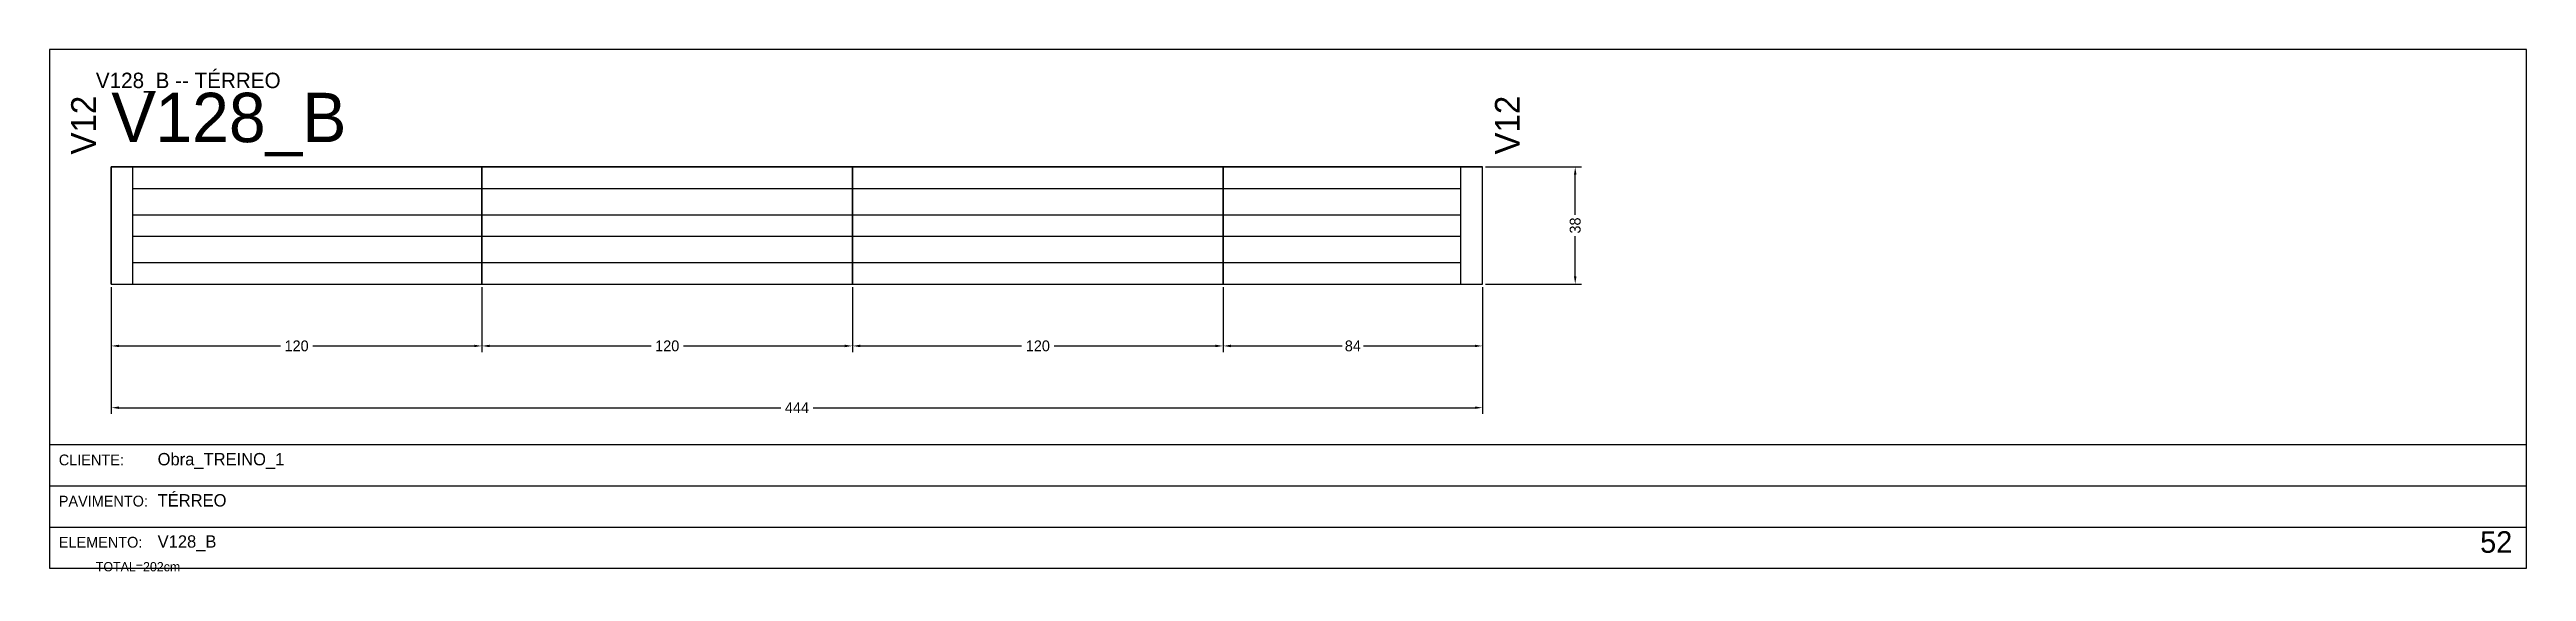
# Model space of a CAD drawing. Header units: metres. Extents: x 0 to 3268, y -4496 to 124.
# Drawn here: x 2466 to 3268, y -3611 to -3442 of the extents above; entities that cross this region are included whole.
import ezdxf

# ---------------------------------------------------------------- set-up
doc = ezdxf.new("R2010")
doc.units = ezdxf.units.M
for name, color, linetype in [('5', 5, 'Continuous'), ('BORDA_CELULA', 9, 'Continuous'), ('CARIMBO', 9, 'Continuous'), ('COTA', 241, 'Continuous'), ('NOMENCLATURA', 7, 'Continuous'), ('Painéis', 200, 'Continuous'), ('SARR_2.2x7', 40, 'Continuous')]:
    doc.layers.add(name, color=color, linetype=linetype)
doc.dimstyles.new('COTA', dxfattribs={"dimtxt": 3.5, "dimasz": 2.5, "dimexe": 2, "dimexo": 1, "dimgap": 0.9, "dimtad": 1, "dimdec": 0, "dimrnd": 1, "dimcen": 2.5, "dimclrd": 4, "dimclre": 4, "dimclrt": 4, "dimazin": 3, "dimtfac": 1, "dimtmove": 0, "dimatfit": 3})

msp = doc.modelspace()

# ---------------------------------------------------------------- texts
at = {"layer": '5'}
for p in [(2481, -3476), (2942, -3476)]:
    msp.add_text('V12', height=8, rotation=90, dxfattribs=at).set_placement(p)
at = {"layer": 'CARIMBO', "color": 9}
for s, p in [('CLIENTE:', (2469, -3576.67)), ('PAVIMENTO:', (2469, -3590)), ('ELEMENTO:', (2469, -3603.33))]:
    msp.add_text(s, height=3.5, dxfattribs=at).set_placement(p)
at = {"layer": 'CARIMBO', "color": 2}
for s, p in [('Obra_TREINO_1', (2501, -3576.67)), ('TÉRREO', (2501, -3590)), ('V128_B', (2501, -3603.33))]:
    msp.add_text(s, height=4, dxfattribs=at).set_placement(p)
at = {"layer": 'CARIMBO', "color": 3}
msp.add_text('52', height=7, dxfattribs=at).set_placement((3253, -3605))
at = {"layer": 'COTA'}
msp.add_text('TOTAL=202cm', height=3, dxfattribs=at).set_placement((2481, -3611))
at = {"layer": 'NOMENCLATURA'}
for s, height, p in [('V128_B -- TÉRREO', 5, (2481, -3454.5)), ('V128_B', 16, (2486, -3472))]:
    msp.add_text(s, height=height, dxfattribs=at).set_placement(p)

# ---------------------------------------------------------------- blocks, each defined once
blk = doc.blocks.new('_CLOSEDFILLED')
at = {"color": 0, "linetype": 'BYBLOCK'}
blk.add_solid([(-1, 0.16), (0, 0), (-1, -0.16)], dxfattribs=at)
blk = doc.blocks.new('*D488')
at = {"color": 4}
for p, q in [((2486, -3519), (2486, -3540)), ((2606, -3519), (2606, -3540)), ((2488.5, -3538), (2540.75, -3538)), ((2551.25, -3538), (2603.5, -3538))]:
    blk.add_line(p, q, dxfattribs=at)
at = {"layer": 'Defpoints'}
for p in [(2486, -3518), (2606, -3518), (2486, -3538)]:
    blk.add_point(p, dxfattribs=at)
at = {"layer": 'COTA', "color": 4, "xscale": 2.5, "yscale": 2.5, "rotation": 180}
blk.add_blockref('_CLOSEDFILLED', (2486, -3538), dxfattribs=at)
at = {"layer": 'COTA', "color": 4, "xscale": 2.5, "yscale": 2.5}
blk.add_blockref('_CLOSEDFILLED', (2606, -3538), dxfattribs=at)
at = {"layer": 'COTA', "color": 4, "insert": (2546, -3538), "char_height": 3.5, "attachment_point": 5}
blk.add_mtext('120', dxfattribs=at)
blk = doc.blocks.new('*D489')
at = {"color": 4}
for p, q in [((2606, -3519), (2606, -3540)), ((2726, -3519), (2726, -3540)), ((2608.5, -3538), (2660.75, -3538)), ((2671.25, -3538), (2723.5, -3538))]:
    blk.add_line(p, q, dxfattribs=at)
at = {"layer": 'Defpoints'}
for p in [(2606, -3518), (2726, -3518), (2606, -3538)]:
    blk.add_point(p, dxfattribs=at)
at = {"layer": 'COTA', "color": 4, "xscale": 2.5, "yscale": 2.5, "rotation": 180}
blk.add_blockref('_CLOSEDFILLED', (2606, -3538), dxfattribs=at)
at = {"layer": 'COTA', "color": 4, "xscale": 2.5, "yscale": 2.5}
blk.add_blockref('_CLOSEDFILLED', (2726, -3538), dxfattribs=at)
at = {"layer": 'COTA', "color": 4, "insert": (2666, -3538), "char_height": 3.5, "attachment_point": 5}
blk.add_mtext('120', dxfattribs=at)
blk = doc.blocks.new('*D490')
at = {"color": 4}
for p, q in [((2726, -3519), (2726, -3540)), ((2846, -3519), (2846, -3540)), ((2728.5, -3538), (2780.75, -3538)), ((2791.25, -3538), (2843.5, -3538))]:
    blk.add_line(p, q, dxfattribs=at)
at = {"layer": 'Defpoints'}
for p in [(2726, -3518), (2846, -3518), (2726, -3538)]:
    blk.add_point(p, dxfattribs=at)
at = {"layer": 'COTA', "color": 4, "xscale": 2.5, "yscale": 2.5, "rotation": 180}
blk.add_blockref('_CLOSEDFILLED', (2726, -3538), dxfattribs=at)
at = {"layer": 'COTA', "color": 4, "xscale": 2.5, "yscale": 2.5}
blk.add_blockref('_CLOSEDFILLED', (2846, -3538), dxfattribs=at)
at = {"layer": 'COTA', "color": 4, "insert": (2786, -3538), "char_height": 3.5, "attachment_point": 5}
blk.add_mtext('120', dxfattribs=at)
blk = doc.blocks.new('*D491')
at = {"color": 4}
for p, q in [((2846, -3519), (2846, -3540)), ((2930, -3519), (2930, -3540)), ((2848.5, -3538), (2884.5, -3538)), ((2891.5, -3538), (2927.5, -3538))]:
    blk.add_line(p, q, dxfattribs=at)
at = {"layer": 'Defpoints'}
for p in [(2846, -3518), (2930, -3518), (2846, -3538)]:
    blk.add_point(p, dxfattribs=at)
at = {"layer": 'COTA', "color": 4, "xscale": 2.5, "yscale": 2.5, "rotation": 180}
blk.add_blockref('_CLOSEDFILLED', (2846, -3538), dxfattribs=at)
at = {"layer": 'COTA', "color": 4, "xscale": 2.5, "yscale": 2.5}
blk.add_blockref('_CLOSEDFILLED', (2930, -3538), dxfattribs=at)
at = {"layer": 'COTA', "color": 4, "insert": (2888, -3538), "char_height": 3.5, "attachment_point": 5}
blk.add_mtext('84', dxfattribs=at)
blk = doc.blocks.new('*D492')
at = {"color": 4}
for p, q in [((2486, -3519), (2486, -3560)), ((2930, -3519), (2930, -3560)), ((2488.5, -3558), (2702.75, -3558)), ((2713.25, -3558), (2927.5, -3558))]:
    blk.add_line(p, q, dxfattribs=at)
at = {"layer": 'Defpoints'}
for p in [(2486, -3518), (2930, -3518), (2486, -3558)]:
    blk.add_point(p, dxfattribs=at)
at = {"layer": 'COTA', "color": 4, "xscale": 2.5, "yscale": 2.5, "rotation": 180}
blk.add_blockref('_CLOSEDFILLED', (2486, -3558), dxfattribs=at)
at = {"layer": 'COTA', "color": 4, "xscale": 2.5, "yscale": 2.5}
blk.add_blockref('_CLOSEDFILLED', (2930, -3558), dxfattribs=at)
at = {"layer": 'COTA', "color": 4, "insert": (2708, -3558), "char_height": 3.5, "attachment_point": 5}
blk.add_mtext('444', dxfattribs=at)
blk = doc.blocks.new('*D493')
at = {"color": 4}
for p, q in [((2931, -3480), (2962, -3480)), ((2960, -3495.5), (2960, -3482.5)), ((2960, -3515.5), (2960, -3502.5)), ((2931, -3518), (2962, -3518))]:
    blk.add_line(p, q, dxfattribs=at)
at = {"layer": 'Defpoints'}
for p in [(2930, -3480), (2930, -3518), (2960, -3518)]:
    blk.add_point(p, dxfattribs=at)
at = {"layer": 'COTA', "color": 4, "xscale": 2.5, "yscale": 2.5}
for p, rotation in [((2960, -3480), 90), ((2960, -3518), 270)]:
    blk.add_blockref('_CLOSEDFILLED', p, dxfattribs=dict(at, rotation=rotation))
at = {"layer": 'COTA', "color": 4, "insert": (2960, -3499), "char_height": 3.5, "attachment_point": 5, "rotation": 90}
blk.add_mtext('38', dxfattribs=at)
blk = doc.blocks.new('*D494')
at = {"color": 4}
for p, q in [((2931, -3480), (2962, -3480)), ((2960, -3495.5), (2960, -3482.5)), ((2960, -3515.5), (2960, -3502.5)), ((2931, -3518), (2962, -3518))]:
    blk.add_line(p, q, dxfattribs=at)
at = {"layer": 'Defpoints'}
for p in [(2930, -3480), (2930, -3518), (2960, -3518)]:
    blk.add_point(p, dxfattribs=at)
at = {"layer": 'COTA', "color": 4, "xscale": 2.5, "yscale": 2.5}
for p, rotation in [((2960, -3480), 90), ((2960, -3518), 270)]:
    blk.add_blockref('_CLOSEDFILLED', p, dxfattribs=dict(at, rotation=rotation))
at = {"layer": 'COTA', "color": 4, "insert": (2960, -3499), "char_height": 3.5, "attachment_point": 5, "rotation": 90}
blk.add_mtext('38', dxfattribs=at)
blk = doc.blocks.new('*D495')
at = {"color": 4}
for p, q in [((2931, -3480), (2962, -3480)), ((2960, -3495.5), (2960, -3482.5)), ((2960, -3515.5), (2960, -3502.5)), ((2931, -3518), (2962, -3518))]:
    blk.add_line(p, q, dxfattribs=at)
at = {"layer": 'Defpoints'}
for p in [(2930, -3480), (2930, -3518), (2960, -3518)]:
    blk.add_point(p, dxfattribs=at)
at = {"layer": 'COTA', "color": 4, "xscale": 2.5, "yscale": 2.5}
for p, rotation in [((2960, -3480), 90), ((2960, -3518), 270)]:
    blk.add_blockref('_CLOSEDFILLED', p, dxfattribs=dict(at, rotation=rotation))
at = {"layer": 'COTA', "color": 4, "insert": (2960, -3499), "char_height": 3.5, "attachment_point": 5, "rotation": 90}
blk.add_mtext('38', dxfattribs=at)
blk = doc.blocks.new('*D496')
at = {"color": 4}
for p, q in [((2931, -3480), (2962, -3480)), ((2960, -3495.5), (2960, -3482.5)), ((2960, -3515.5), (2960, -3502.5)), ((2931, -3518), (2962, -3518))]:
    blk.add_line(p, q, dxfattribs=at)
at = {"layer": 'Defpoints'}
for p in [(2930, -3480), (2930, -3518), (2960, -3518)]:
    blk.add_point(p, dxfattribs=at)
at = {"layer": 'COTA', "color": 4, "xscale": 2.5, "yscale": 2.5}
for p, rotation in [((2960, -3480), 90), ((2960, -3518), 270)]:
    blk.add_blockref('_CLOSEDFILLED', p, dxfattribs=dict(at, rotation=rotation))
at = {"layer": 'COTA', "color": 4, "insert": (2960, -3499), "char_height": 3.5, "attachment_point": 5, "rotation": 90}
blk.add_mtext('38', dxfattribs=at)

# ---------------------------------------------------------------- dimensions: what is measured, and where the dimension line sits
at = {"layer": 'COTA'}
for picture in ['*D493', '*D494', '*D495', '*D496']:
    dim = msp.add_linear_dim(base=(2960, -3518), p1=(2930, -3518), p2=(2930, -3480), angle=90, dimstyle='COTA', dxfattribs=at)
    dim.commit()
    dim.dimension.update_dxf_attribs({"geometry": picture, "text_midpoint": (2960, -3499)})
for base, p1, p2, picture, middle in [((2486, -3538), (2486, -3518), (2606, -3518), '*D488', (2546, -3538)), ((2486, -3558), (2486, -3518), (2930, -3518), '*D492', (2708, -3558)), ((2606, -3538), (2606, -3518), (2726, -3518), '*D489', (2666, -3538)), ((2726, -3538), (2726, -3518), (2846, -3518), '*D490', (2786, -3538)), ((2846, -3538), (2846, -3518), (2930, -3518), '*D491', (2888, -3538))]:
    dim = msp.add_linear_dim(base=base, p1=p1, p2=p2, dimstyle='COTA', dxfattribs=at)
    dim.commit()
    dim.dimension.update_dxf_attribs({"geometry": picture, "text_midpoint": middle})

# ---------------------------------------------------------------- linework, layer by layer
at = {"layer": 'BORDA_CELULA'}
for points in [[(2466, -3610), (3268, -3610), (3268, -3442), (2466, -3442)], [(2466, -3610), (3268, -3610), (3268, -3570), (2466, -3570)]]:
    msp.add_lwpolyline(points, close=True, dxfattribs=at)
at = {"layer": 'CARIMBO'}
for p, q in [((2466, -3583.33), (3268, -3583.33)), ((2466, -3596.67), (3268, -3596.67)), ((2466, -3610), (3268, -3610))]:
    msp.add_line(p, q, dxfattribs=at)
at = {"layer": 'Painéis'}
for points in [[(2486, -3518), (2486, -3480)], [(2486, -3480), (2606, -3480)], [(2486, -3518), (2606, -3518), (2606, -3480), (2486, -3480), (2486, -3518)], [(2606, -3518), (2606, -3480)], [(2606, -3480), (2726, -3480)], [(2606, -3518), (2726, -3518), (2726, -3480), (2606, -3480), (2606, -3518)], [(2726, -3518), (2726, -3480)], [(2726, -3480), (2846, -3480)], [(2726, -3518), (2846, -3518), (2846, -3480), (2726, -3480), (2726, -3518)], [(2846, -3518), (2846, -3480)], [(2846, -3480), (2930, -3480)], [(2846, -3518), (2930, -3518), (2930, -3480), (2846, -3480), (2846, -3518)], [(2930, -3518), (2930, -3480)], [(2486, -3518), (2606, -3518)], [(2606, -3518), (2726, -3518)], [(2726, -3518), (2846, -3518)], [(2846, -3518), (2930, -3518)]]:
    msp.add_lwpolyline(points, dxfattribs=at)
at = {"layer": 'SARR_2.2x7'}
for points in [[(2493, -3518), (2493, -3480)], [(2923, -3518), (2923, -3480)], [(2493, -3487), (2606, -3487)], [(2606, -3487), (2726, -3487)], [(2726, -3487), (2846, -3487)], [(2846, -3487), (2923, -3487)], [(2493, -3495.5), (2606, -3495.5)], [(2606, -3495.5), (2726, -3495.5)], [(2726, -3495.5), (2846, -3495.5)], [(2846, -3495.5), (2923, -3495.5)], [(2493, -3502.5), (2606, -3502.5)], [(2606, -3502.5), (2726, -3502.5)], [(2726, -3502.5), (2846, -3502.5)], [(2846, -3502.5), (2923, -3502.5)], [(2493, -3511), (2606, -3511)], [(2606, -3511), (2726, -3511)], [(2726, -3511), (2846, -3511)], [(2846, -3511), (2923, -3511)]]:
    msp.add_lwpolyline(points, dxfattribs=at)

msp.set_redraw_order([(e.dxf.handle, doc.entitydb.next_handle()) for e in msp.query("TEXT MTEXT ATTDEF DIMENSION ARC_DIMENSION")])  # texts and dimensions are drawn at this point

doc.saveas('drawing.dxf')
